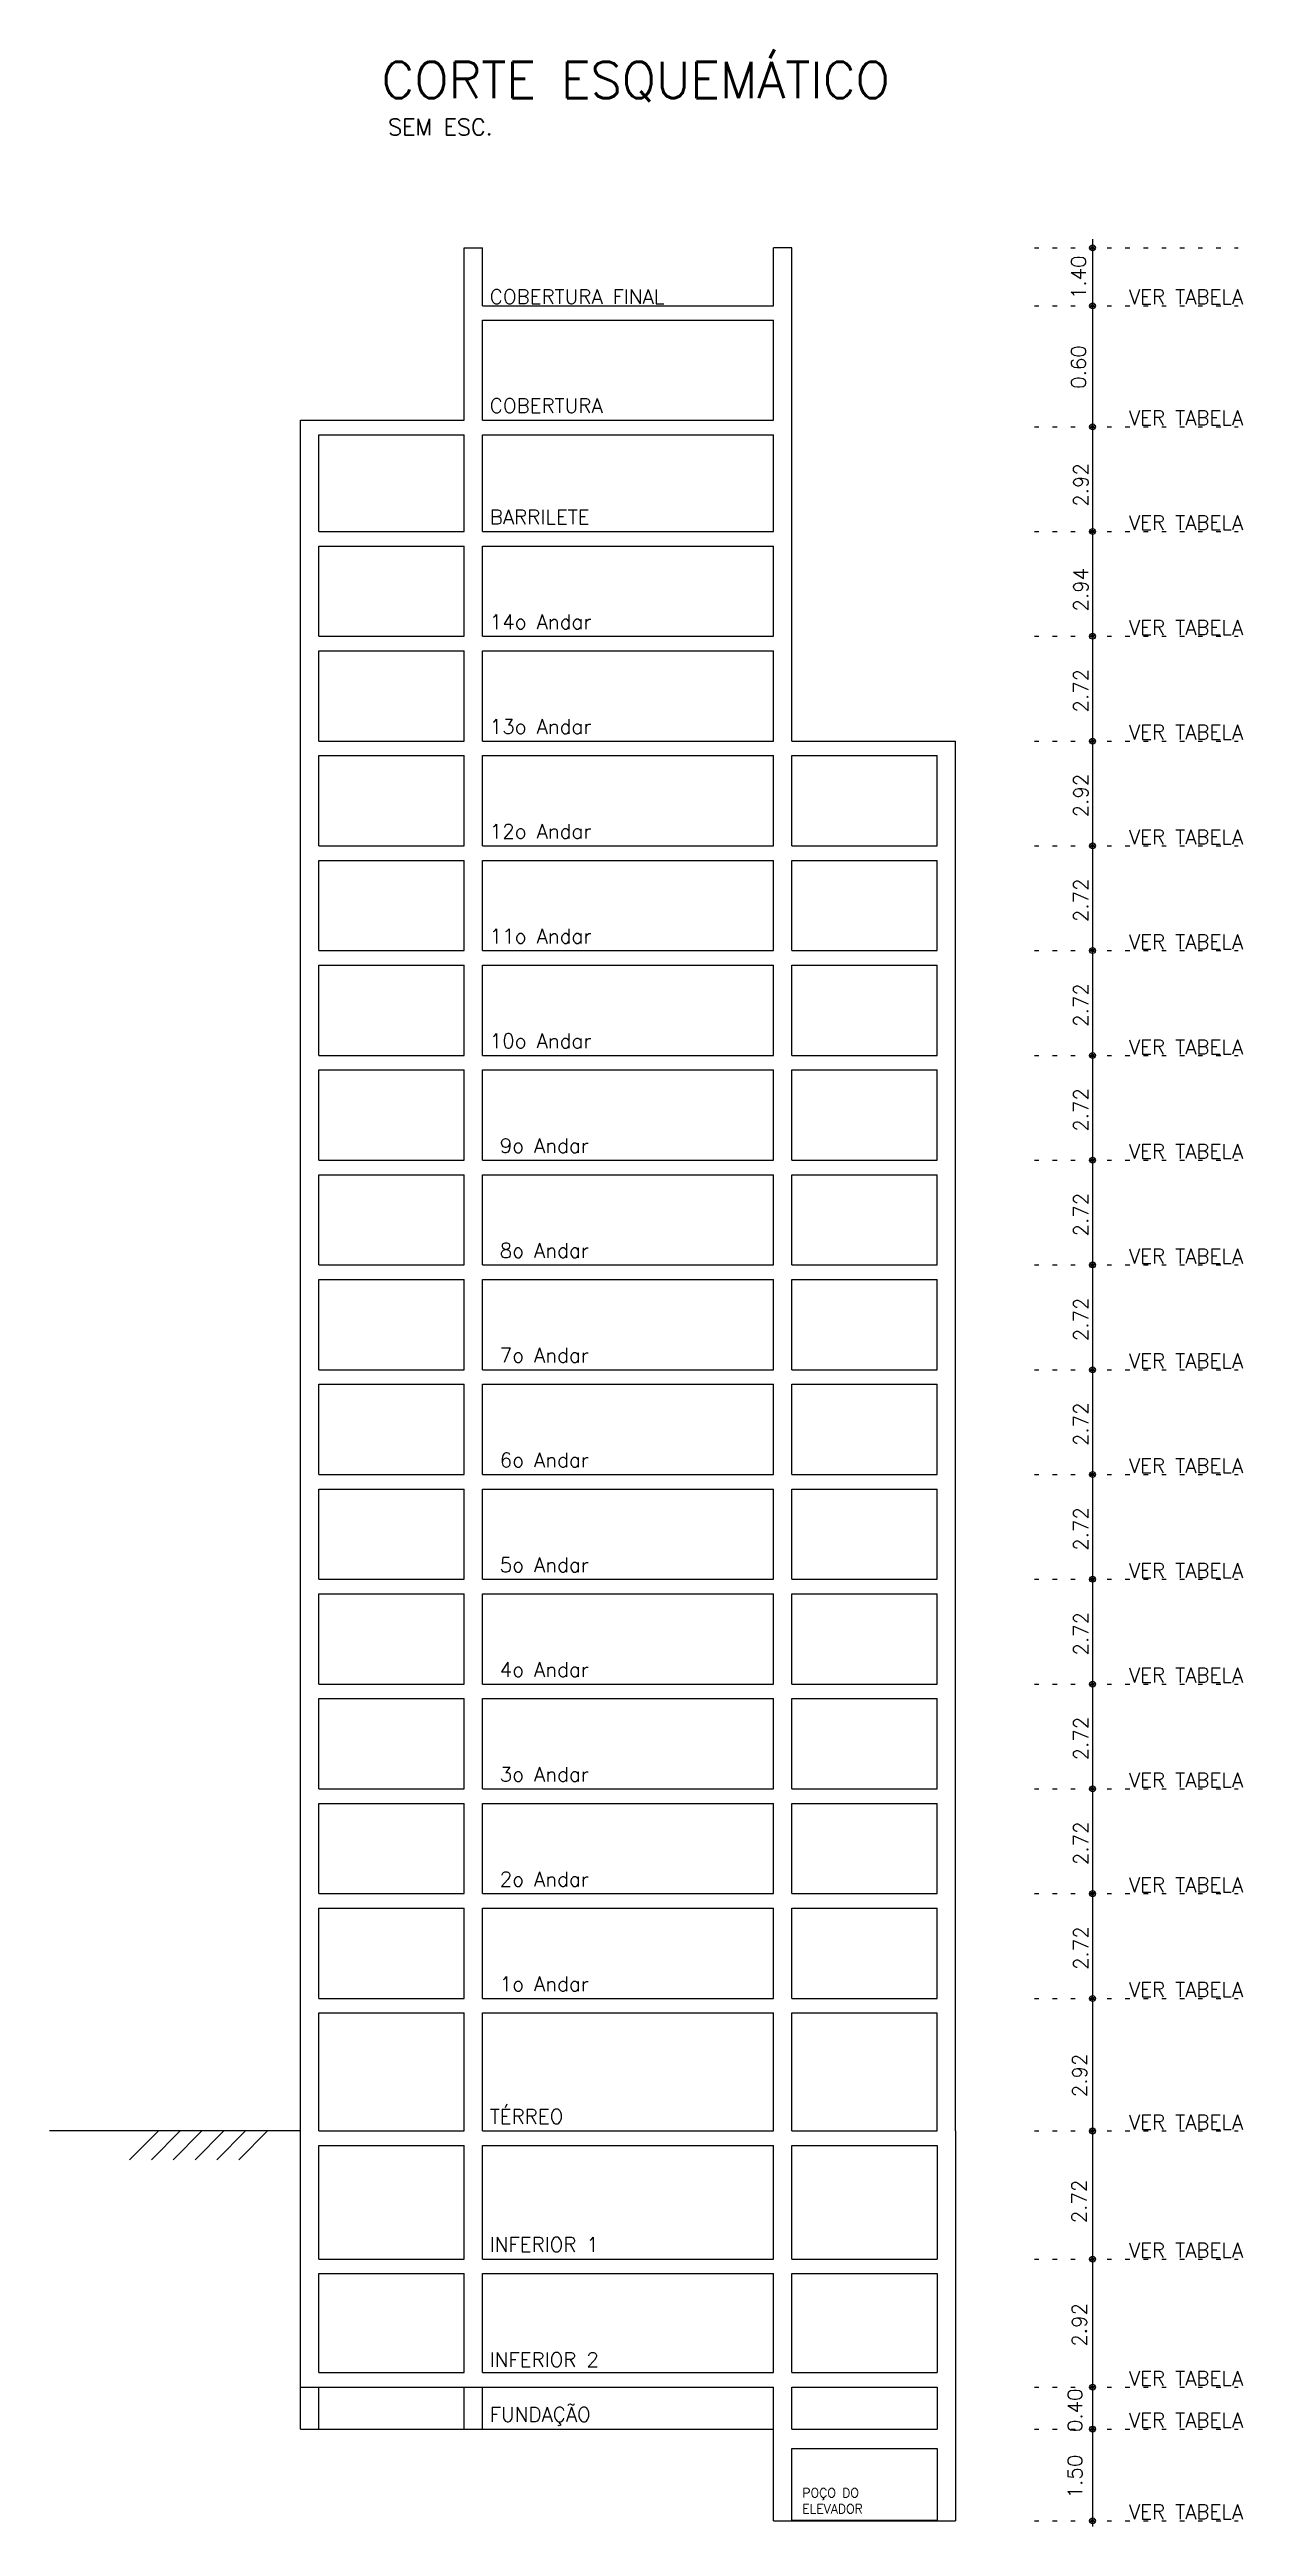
# Model space of a CAD drawing. Extents: x -15987 to 10953, y -16747 to -1189.
# Drawn here: x -8966 to -8310, y -4615 to -3253 of the extents above; entities that cross this region are included whole.
import ezdxf

# ---------------------------------------------------------------- set-up
doc = ezdxf.new("R2010")
doc.units = 0
doc.header["$LTSCALE"] = 25
doc.linetypes.add('ESTILO_TQS_0002', pattern=[0.4, 0.1, -0.3])
for name, color, linetype in [('228', 7, 'Continuous'), ('PENA_3', 3, 'Continuous'), ('SEC-LIN', 1, 'ESTILO_TQS_0002'), ('T1', 2, 'Continuous'), ('T3', 4, 'Continuous'), ('VIGA', 3, 'Continuous')]:
    doc.layers.add(name, color=color, linetype=linetype)
doc.styles.get("Standard").update_dxf_attribs({"font": 'romans.shx'})
doc.styles.add('Texto1', font='romans.shx', dxfattribs={"height": 9})
doc.styles.add('Texto3', font='romans.shx', dxfattribs={"height": 20})

msp = doc.modelspace()

# ---------------------------------------------------------------- texts
at = {"layer": '228'}
for s, p in [('1.40', (-8396.39, -3390.51)), ('0.60', (-8396.39, -3439.81)), ('2.92', (-8395.09, -3504.64)), ('2.94', (-8395.09, -3562.24)), ('2.72', (-8395.09, -3617.77)), ('2.92', (-8395.09, -3675.37)), ('2.72', (-8395.09, -3732.97)), ('2.72', (-8395.09, -3790.57)), ('2.72', (-8395.09, -3848.17)), ('2.72', (-8395.09, -3905.77)), ('2.72', (-8395.09, -3963.37)), ('2.72', (-8395.09, -4020.97)), ('2.72', (-8395.09, -4078.57)), ('2.72', (-8395.09, -4136.17)), ('2.72', (-8395.09, -4193.77)), ('2.72', (-8395.09, -4251.37)), ('2.72', (-8395.09, -4308.97)), ('2.92', (-8395.81, -4378.95)), ('2.72', (-8396.06, -4448.25)), ('2.92', (-8395.92, -4516.06)), ('0.40', (-8398.33, -4563.07)), ('1.50', (-8398.33, -4599.44))]:
    msp.add_text(s, height=8, rotation=90, dxfattribs=at).set_placement(p)
at = {"layer": 'PENA_3'}
for s, p in [('POÇO DO', (-8552.24, -4598.93)), ('ELEVADOR', (-8552.24, -4607.74))]:
    msp.add_text(s, height=5.007, dxfattribs=at).set_placement(p)
at = {"layer": 'T1', "style": 'Texto1'}
msp.add_text('SEM ESC.', height=9, dxfattribs=at).set_placement((-8779.95, -3300.37))
at = {"layer": 'T3', "style": 'Texto3'}
msp.add_text('CORTE ESQUEMÁTICO', height=20, dxfattribs=at).set_placement((-8783.54, -3279.96))
at = {"layer": 'VIGA'}
for s, p in [('COBERTURA FINAL      ', (-8724.08, -3393.14)), ('VER TABELA', (-8372.69, -3393.27)), ('COBERTURA', (-8724.08, -3453.04)), ('VER TABELA', (-8372.69, -3459.77)), ('BARRILETE', (-8724.08, -3514.24)), ('VER TABELA', (-8372.69, -3517.37)), ('14o Andar ', (-8724.08, -3571.84)), ('VER TABELA', (-8372.69, -3574.97)), ('13o Andar ', (-8724.08, -3629.44)), ('VER TABELA', (-8372.69, -3632.57)), ('12o Andar ', (-8724.08, -3687.04)), ('VER TABELA', (-8372.69, -3690.17)), ('11o Andar ', (-8724.08, -3744.64)), ('VER TABELA', (-8372.69, -3747.77)), ('10o Andar ', (-8724.08, -3802.24)), ('VER TABELA', (-8372.69, -3805.6)), (' 9o Andar ', (-8724.08, -3859.84)), ('VER TABELA', (-8372.69, -3862.97)), (' 8o Andar ', (-8724.08, -3917.44)), ('VER TABELA', (-8372.69, -3920.57)), (' 7o Andar ', (-8724.08, -3975.04)), ('VER TABELA', (-8372.69, -3978.17)), (' 6o Andar ', (-8724.08, -4032.64)), ('VER TABELA', (-8372.69, -4035.77)), (' 5o Andar ', (-8724.08, -4090.24)), ('VER TABELA', (-8372.69, -4093.37)), (' 4o Andar ', (-8724.08, -4147.84)), ('VER TABELA', (-8372.69, -4150.97)), (' 3o Andar ', (-8724.08, -4205.44)), ('VER TABELA', (-8372.69, -4208.57)), (' 2o Andar ', (-8724.08, -4263.04)), ('VER TABELA', (-8372.69, -4266.17)), (' 1o Andar ', (-8724.08, -4320.64)), ('VER TABELA', (-8372.69, -4323.77)), ('TÉRREO    ', (-8724.08, -4393.51)), ('VER TABELA', (-8372.69, -4396.64)), ('INFERIOR 1', (-8724.08, -4463.94)), ('VER TABELA', (-8372.69, -4467.08)), ('INFERIOR 2', (-8724.08, -4527.23)), ('VER TABELA', (-8372.69, -4537.48)), ('FUNDAÇÃO', (-8724.08, -4557.34)), ('VER TABELA', (-8372.69, -4560.48)), ('VER TABELA', (-8372.69, -4610.91))]:
    msp.add_text(s, height=8, dxfattribs=at).set_placement(p)

# ---------------------------------------------------------------- linework, layer by layer
at = {"layer": '228'}
for p, q in [((-8392.69, -3357.56), (-8392.69, -3416.94)), ((-8392.69, -3400.94), (-8392.69, -3468.64)), ((-8392.69, -3452.64), (-8392.69, -3526.24)), ((-8392.69, -3510.24), (-8392.69, -3583.84)), ((-8392.69, -3567.84), (-8392.69, -3641.44)), ((-8392.69, -3625.44), (-8392.69, -3699.04)), ((-8392.69, -3683.04), (-8392.69, -3756.64)), ((-8392.69, -3740.64), (-8392.69, -3814.24)), ((-8392.69, -3798.24), (-8392.69, -3871.84)), ((-8392.69, -3855.84), (-8392.69, -3929.44)), ((-8392.69, -3913.44), (-8392.69, -3987.04)), ((-8392.69, -3971.04), (-8392.69, -4044.64)), ((-8392.69, -4028.64), (-8392.69, -4102.24)), ((-8392.69, -4086.24), (-8392.69, -4159.84)), ((-8392.69, -4143.84), (-8392.69, -4217.44)), ((-8392.69, -4201.44), (-8392.69, -4275.04)), ((-8392.69, -4259.04), (-8392.69, -4332.64)), ((-8392.69, -4316.64), (-8392.69, -4614.91))]:
    msp.add_line(p, q, dxfattribs=at)
for centre, radius in [((-8392.69, -3362.24), 1.6), ((-8392.69, -3362.24), 1.6), ((-8392.69, -3362.24), 0.8), ((-8392.69, -3362.24), 0.8), ((-8392.69, -3394.14), 1.6), ((-8392.69, -3394.14), 1.6), ((-8392.69, -3394.14), 0.8), ((-8392.69, -3394.14), 0.8), ((-8392.69, -3460.64), 1.6), ((-8392.69, -3460.64), 1.6), ((-8392.69, -3460.64), 0.8), ((-8392.69, -3460.64), 0.8), ((-8392.69, -3518.24), 1.6), ((-8392.69, -3518.24), 1.6), ((-8392.69, -3518.24), 0.8), ((-8392.69, -3518.24), 0.8), ((-8392.69, -3575.84), 1.6), ((-8392.69, -3575.84), 1.6), ((-8392.69, -3575.84), 0.8), ((-8392.69, -3575.84), 0.8), ((-8392.69, -3633.44), 1.6), ((-8392.69, -3633.44), 1.6), ((-8392.69, -3633.44), 0.8), ((-8392.69, -3633.44), 0.8), ((-8392.69, -3691.04), 1.6), ((-8392.69, -3691.04), 1.6), ((-8392.69, -3691.04), 0.8), ((-8392.69, -3691.04), 0.8), ((-8392.69, -3748.64), 1.6), ((-8392.69, -3748.64), 1.6), ((-8392.69, -3748.64), 0.8), ((-8392.69, -3748.64), 0.8), ((-8392.69, -3806.24), 1.6), ((-8392.69, -3806.24), 1.6), ((-8392.69, -3806.24), 0.8), ((-8392.69, -3806.24), 0.8), ((-8392.69, -3863.84), 1.6), ((-8392.69, -3863.84), 1.6), ((-8392.69, -3863.84), 0.8), ((-8392.69, -3863.84), 0.8), ((-8392.69, -3921.44), 1.6), ((-8392.69, -3921.44), 1.6), ((-8392.69, -3921.44), 0.8), ((-8392.69, -3921.44), 0.8), ((-8392.69, -3979.04), 1.6), ((-8392.69, -3979.04), 1.6), ((-8392.69, -3979.04), 0.8), ((-8392.69, -3979.04), 0.8), ((-8392.69, -4036.64), 1.6), ((-8392.69, -4036.64), 1.6), ((-8392.69, -4036.64), 0.8), ((-8392.69, -4036.64), 0.8), ((-8392.69, -4094.24), 1.6), ((-8392.69, -4094.24), 1.6), ((-8392.69, -4094.24), 0.8), ((-8392.69, -4094.24), 0.8), ((-8392.69, -4151.84), 1.6), ((-8392.69, -4151.84), 1.6), ((-8392.69, -4151.84), 0.8), ((-8392.69, -4151.84), 0.8), ((-8392.69, -4209.44), 1.6), ((-8392.69, -4209.44), 1.6), ((-8392.69, -4209.44), 0.8), ((-8392.69, -4209.44), 0.8), ((-8392.69, -4267.04), 1.6), ((-8392.69, -4267.04), 1.6), ((-8392.69, -4267.04), 0.8), ((-8392.69, -4267.04), 0.8), ((-8392.69, -4324.64), 1.6), ((-8392.69, -4324.64), 1.6), ((-8392.69, -4324.64), 0.8), ((-8392.69, -4324.64), 0.8), ((-8392.69, -4397.51), 1.6), ((-8392.69, -4397.51), 1.6), ((-8392.69, -4397.51), 0.8), ((-8392.69, -4397.51), 0.8), ((-8392.69, -4467.94), 1.6), ((-8392.69, -4467.94), 1.6), ((-8392.69, -4467.94), 0.8), ((-8392.69, -4467.94), 0.8), ((-8392.69, -4538.34), 1.6), ((-8392.69, -4538.34), 1.6), ((-8392.69, -4538.34), 0.8), ((-8392.69, -4538.34), 0.8), ((-8392.69, -4561.34), 1.6), ((-8392.69, -4561.34), 1.6), ((-8392.69, -4561.34), 0.8), ((-8392.69, -4561.34), 0.8), ((-8392.69, -4611.78), 1.6), ((-8392.69, -4611.78), 1.6), ((-8392.69, -4611.78), 0.8), ((-8392.69, -4611.78), 0.8)]:
    msp.add_circle(centre, radius, dxfattribs=at)
at = {"layer": 'SEC-LIN'}
for p, q in [((-8424.69, -3362.24), (-8312.69, -3362.24)), ((-8424.69, -3394.14), (-8312.69, -3394.14)), ((-8424.69, -3460.64), (-8312.69, -3460.64)), ((-8424.69, -3518.24), (-8312.69, -3518.24)), ((-8424.69, -3575.84), (-8312.69, -3575.84)), ((-8424.69, -3633.44), (-8312.69, -3633.44)), ((-8424.69, -3691.04), (-8312.69, -3691.04)), ((-8424.69, -3748.64), (-8312.69, -3748.64)), ((-8424.69, -3806.24), (-8312.69, -3806.24)), ((-8424.69, -3863.84), (-8312.69, -3863.84)), ((-8424.69, -3921.44), (-8312.69, -3921.44)), ((-8424.69, -3979.04), (-8312.69, -3979.04)), ((-8424.69, -4036.64), (-8312.69, -4036.64)), ((-8424.69, -4094.24), (-8312.69, -4094.24)), ((-8424.69, -4151.84), (-8312.69, -4151.84)), ((-8424.69, -4209.44), (-8312.69, -4209.44)), ((-8424.69, -4267.04), (-8312.69, -4267.04)), ((-8424.69, -4324.64), (-8312.69, -4324.64)), ((-8424.69, -4397.51), (-8312.69, -4397.51)), ((-8424.69, -4467.94), (-8312.69, -4467.94)), ((-8424.69, -4538.34), (-8312.69, -4538.34)), ((-8424.69, -4561.34), (-8312.69, -4561.34)), ((-8424.69, -4611.78), (-8312.69, -4611.78))]:
    msp.add_line(p, q, dxfattribs=at)
at = {"layer": 'VIGA'}
for p, q in [((-8738.08, -3370.24), (-8738.08, -3362.24)), ((-8738.08, -3362.24), (-8728.08, -3362.24)), ((-8728.08, -3394.14), (-8728.08, -3362.24)), ((-8568.08, -3394.14), (-8568.08, -3362.24)), ((-8558.08, -3362.24), (-8568.08, -3362.24)), ((-8558.08, -3633.44), (-8558.08, -3362.24)), ((-8738.08, -3394.14), (-8738.08, -3370.24)), ((-8738.08, -3402.14), (-8738.08, -3394.14)), ((-8738.08, -3457.04), (-8738.08, -3402.14)), ((-8728.08, -3394.14), (-8568.08, -3394.14)), ((-8728.08, -3402.14), (-8568.08, -3402.14)), ((-8728.08, -3457.04), (-8728.08, -3402.14)), ((-8568.08, -3457.04), (-8568.08, -3402.14)), ((-8828.08, -3465.04), (-8828.08, -3457.04)), ((-8828.08, -3457.04), (-8738.08, -3457.04)), ((-8828.08, -3465.04), (-8828.08, -3457.04)), ((-8728.08, -3457.04), (-8568.08, -3457.04)), ((-8828.08, -3518.24), (-8828.08, -3465.04)), ((-8818.08, -3465.04), (-8738.08, -3465.04)), ((-8818.08, -3518.24), (-8818.08, -3465.04)), ((-8738.08, -3518.24), (-8738.08, -3465.04)), ((-8738.08, -3518.24), (-8738.08, -3465.04)), ((-8728.08, -3465.04), (-8568.08, -3465.04)), ((-8728.08, -3518.24), (-8728.08, -3465.04)), ((-8568.08, -3518.24), (-8568.08, -3465.04)), ((-8828.08, -3526.24), (-8828.08, -3518.24)), ((-8828.08, -3526.24), (-8828.08, -3518.24)), ((-8828.08, -3575.84), (-8828.08, -3526.24)), ((-8818.08, -3518.24), (-8738.08, -3518.24)), ((-8818.08, -3518.24), (-8738.08, -3518.24)), ((-8818.08, -3518.24), (-8738.08, -3518.24)), ((-8818.08, -3526.24), (-8738.08, -3526.24)), ((-8818.08, -3575.84), (-8818.08, -3526.24)), ((-8738.08, -3575.84), (-8738.08, -3526.24)), ((-8738.08, -3575.84), (-8738.08, -3526.24)), ((-8728.08, -3518.24), (-8568.08, -3518.24)), ((-8728.08, -3518.24), (-8568.08, -3518.24)), ((-8728.08, -3518.24), (-8568.08, -3518.24)), ((-8728.08, -3526.24), (-8568.08, -3526.24)), ((-8728.08, -3575.84), (-8728.08, -3526.24)), ((-8568.08, -3575.84), (-8568.08, -3526.24)), ((-8828.08, -3583.84), (-8828.08, -3575.84)), ((-8818.08, -3575.84), (-8738.08, -3575.84)), ((-8728.08, -3575.84), (-8568.08, -3575.84)), ((-8828.08, -3633.44), (-8828.08, -3583.84)), ((-8818.08, -3583.84), (-8738.08, -3583.84)), ((-8818.08, -3633.44), (-8818.08, -3583.84)), ((-8738.08, -3633.44), (-8738.08, -3583.84)), ((-8738.08, -3633.44), (-8738.08, -3583.84)), ((-8728.08, -3583.84), (-8568.08, -3583.84)), ((-8728.08, -3633.44), (-8728.08, -3583.84)), ((-8568.08, -3633.44), (-8568.08, -3583.84)), ((-8828.08, -3641.44), (-8828.08, -3633.44)), ((-8818.08, -3633.44), (-8738.08, -3633.44)), ((-8728.08, -3633.44), (-8568.08, -3633.44)), ((-8558.08, -3633.44), (-8468.08, -3633.44)), ((-8468.08, -3641.44), (-8468.08, -3633.44)), ((-8828.08, -3691.04), (-8828.08, -3641.44)), ((-8818.08, -3641.44), (-8738.08, -3641.44)), ((-8818.08, -3691.04), (-8818.08, -3641.44)), ((-8738.08, -3691.04), (-8738.08, -3641.44)), ((-8738.08, -3691.04), (-8738.08, -3641.44)), ((-8728.08, -3641.44), (-8568.08, -3641.44)), ((-8728.08, -3691.04), (-8728.08, -3641.44)), ((-8568.08, -3691.04), (-8568.08, -3641.44)), ((-8558.08, -3641.44), (-8478.08, -3641.44)), ((-8558.08, -3691.04), (-8558.08, -3641.44)), ((-8558.08, -3691.04), (-8558.08, -3641.44)), ((-8478.08, -3691.04), (-8478.08, -3641.44)), ((-8468.08, -3691.04), (-8468.08, -3641.44)), ((-8828.08, -3699.04), (-8828.08, -3691.04)), ((-8828.08, -3748.64), (-8828.08, -3699.04)), ((-8818.08, -3691.04), (-8738.08, -3691.04)), ((-8818.08, -3699.04), (-8738.08, -3699.04)), ((-8818.08, -3748.64), (-8818.08, -3699.04)), ((-8738.08, -3748.64), (-8738.08, -3699.04)), ((-8738.08, -3748.64), (-8738.08, -3699.04)), ((-8728.08, -3691.04), (-8568.08, -3691.04)), ((-8728.08, -3699.04), (-8568.08, -3699.04)), ((-8728.08, -3748.64), (-8728.08, -3699.04)), ((-8568.08, -3748.64), (-8568.08, -3699.04)), ((-8558.08, -3691.04), (-8478.08, -3691.04)), ((-8558.08, -3699.04), (-8478.08, -3699.04)), ((-8558.08, -3748.64), (-8558.08, -3699.04)), ((-8558.08, -3748.64), (-8558.08, -3699.04)), ((-8478.08, -3748.64), (-8478.08, -3699.04)), ((-8468.08, -3699.04), (-8468.08, -3691.04)), ((-8468.08, -3748.64), (-8468.08, -3699.04)), ((-8828.08, -3756.64), (-8828.08, -3748.64)), ((-8828.08, -3806.24), (-8828.08, -3756.64)), ((-8818.08, -3748.64), (-8738.08, -3748.64)), ((-8818.08, -3756.64), (-8738.08, -3756.64)), ((-8818.08, -3806.24), (-8818.08, -3756.64)), ((-8738.08, -3806.24), (-8738.08, -3756.64)), ((-8738.08, -3806.24), (-8738.08, -3756.64)), ((-8728.08, -3748.64), (-8568.08, -3748.64)), ((-8728.08, -3756.64), (-8568.08, -3756.64)), ((-8728.08, -3806.24), (-8728.08, -3756.64)), ((-8568.08, -3806.24), (-8568.08, -3756.64)), ((-8558.08, -3748.64), (-8478.08, -3748.64)), ((-8558.08, -3756.64), (-8478.08, -3756.64)), ((-8558.08, -3806.24), (-8558.08, -3756.64)), ((-8558.08, -3806.24), (-8558.08, -3756.64)), ((-8478.08, -3806.24), (-8478.08, -3756.64)), ((-8468.08, -3756.64), (-8468.08, -3748.64)), ((-8468.08, -3806.24), (-8468.08, -3756.64)), ((-8828.08, -3814.24), (-8828.08, -3806.24)), ((-8818.08, -3806.24), (-8738.08, -3806.24)), ((-8728.08, -3806.24), (-8568.08, -3806.24)), ((-8558.08, -3806.24), (-8478.08, -3806.24)), ((-8468.08, -3814.24), (-8468.08, -3806.24)), ((-8828.08, -3863.84), (-8828.08, -3814.24)), ((-8818.08, -3814.24), (-8738.08, -3814.24)), ((-8818.08, -3863.84), (-8818.08, -3814.24)), ((-8738.08, -3863.84), (-8738.08, -3814.24)), ((-8738.08, -3863.84), (-8738.08, -3814.24)), ((-8728.08, -3814.24), (-8568.08, -3814.24)), ((-8728.08, -3863.84), (-8728.08, -3814.24)), ((-8568.08, -3863.84), (-8568.08, -3814.24)), ((-8558.08, -3814.24), (-8478.08, -3814.24)), ((-8558.08, -3863.84), (-8558.08, -3814.24)), ((-8558.08, -3863.84), (-8558.08, -3814.24)), ((-8478.08, -3863.84), (-8478.08, -3814.24)), ((-8468.08, -3863.84), (-8468.08, -3814.24)), ((-8828.08, -3871.84), (-8828.08, -3863.84)), ((-8818.08, -3863.84), (-8738.08, -3863.84)), ((-8728.08, -3863.84), (-8568.08, -3863.84)), ((-8558.08, -3863.84), (-8478.08, -3863.84)), ((-8468.08, -3871.84), (-8468.08, -3863.84)), ((-8828.08, -3921.44), (-8828.08, -3871.84)), ((-8818.08, -3871.84), (-8738.08, -3871.84)), ((-8818.08, -3921.44), (-8818.08, -3871.84)), ((-8738.08, -3921.44), (-8738.08, -3871.84)), ((-8738.08, -3921.44), (-8738.08, -3871.84)), ((-8728.08, -3871.84), (-8568.08, -3871.84)), ((-8728.08, -3921.44), (-8728.08, -3871.84)), ((-8568.08, -3921.44), (-8568.08, -3871.84)), ((-8558.08, -3871.84), (-8478.08, -3871.84)), ((-8558.08, -3921.44), (-8558.08, -3871.84)), ((-8558.08, -3921.44), (-8558.08, -3871.84)), ((-8478.08, -3921.44), (-8478.08, -3871.84)), ((-8468.08, -3921.44), (-8468.08, -3871.84)), ((-8828.08, -3929.44), (-8828.08, -3921.44)), ((-8818.08, -3921.44), (-8738.08, -3921.44)), ((-8728.08, -3921.44), (-8568.08, -3921.44)), ((-8558.08, -3921.44), (-8478.08, -3921.44)), ((-8468.08, -3929.44), (-8468.08, -3921.44)), ((-8828.08, -3979.04), (-8828.08, -3929.44)), ((-8818.08, -3929.44), (-8738.08, -3929.44)), ((-8818.08, -3979.04), (-8818.08, -3929.44)), ((-8738.08, -3979.04), (-8738.08, -3929.44)), ((-8738.08, -3979.04), (-8738.08, -3929.44)), ((-8728.08, -3929.44), (-8568.08, -3929.44)), ((-8728.08, -3979.04), (-8728.08, -3929.44)), ((-8568.08, -3979.04), (-8568.08, -3929.44)), ((-8558.08, -3929.44), (-8478.08, -3929.44)), ((-8558.08, -3979.04), (-8558.08, -3929.44)), ((-8558.08, -3979.04), (-8558.08, -3929.44)), ((-8478.08, -3979.04), (-8478.08, -3929.44)), ((-8468.08, -3979.04), (-8468.08, -3929.44)), ((-8828.08, -3987.04), (-8828.08, -3979.04)), ((-8828.08, -4036.64), (-8828.08, -3987.04)), ((-8818.08, -3979.04), (-8738.08, -3979.04)), ((-8818.08, -3987.04), (-8738.08, -3987.04)), ((-8818.08, -4036.64), (-8818.08, -3987.04)), ((-8738.08, -4036.64), (-8738.08, -3987.04)), ((-8738.08, -4036.64), (-8738.08, -3987.04)), ((-8728.08, -3979.04), (-8568.08, -3979.04)), ((-8728.08, -3987.04), (-8568.08, -3987.04)), ((-8728.08, -4036.64), (-8728.08, -3987.04)), ((-8568.08, -4036.64), (-8568.08, -3987.04)), ((-8558.08, -3979.04), (-8478.08, -3979.04)), ((-8558.08, -3987.04), (-8478.08, -3987.04)), ((-8558.08, -4036.64), (-8558.08, -3987.04)), ((-8558.08, -4036.64), (-8558.08, -3987.04)), ((-8478.08, -4036.64), (-8478.08, -3987.04)), ((-8468.08, -3987.04), (-8468.08, -3979.04)), ((-8468.08, -4036.64), (-8468.08, -3987.04)), ((-8828.08, -4044.64), (-8828.08, -4036.64)), ((-8818.08, -4036.64), (-8738.08, -4036.64)), ((-8728.08, -4036.64), (-8568.08, -4036.64)), ((-8558.08, -4036.64), (-8478.08, -4036.64)), ((-8468.08, -4044.64), (-8468.08, -4036.64)), ((-8828.08, -4094.24), (-8828.08, -4044.64)), ((-8818.08, -4044.64), (-8738.08, -4044.64)), ((-8818.08, -4094.24), (-8818.08, -4044.64)), ((-8738.08, -4094.24), (-8738.08, -4044.64)), ((-8738.08, -4094.24), (-8738.08, -4044.64)), ((-8728.08, -4044.64), (-8568.08, -4044.64)), ((-8728.08, -4094.24), (-8728.08, -4044.64)), ((-8568.08, -4094.24), (-8568.08, -4044.64)), ((-8558.08, -4044.64), (-8478.08, -4044.64)), ((-8558.08, -4094.24), (-8558.08, -4044.64)), ((-8558.08, -4094.24), (-8558.08, -4044.64)), ((-8478.08, -4094.24), (-8478.08, -4044.64)), ((-8468.08, -4094.24), (-8468.08, -4044.64)), ((-8828.08, -4102.24), (-8828.08, -4094.24)), ((-8818.08, -4094.24), (-8738.08, -4094.24)), ((-8728.08, -4094.24), (-8568.08, -4094.24)), ((-8558.08, -4094.24), (-8478.08, -4094.24)), ((-8468.08, -4102.24), (-8468.08, -4094.24)), ((-8828.08, -4151.84), (-8828.08, -4102.24)), ((-8818.08, -4102.24), (-8738.08, -4102.24)), ((-8818.08, -4151.84), (-8818.08, -4102.24)), ((-8738.08, -4151.84), (-8738.08, -4102.24)), ((-8738.08, -4151.84), (-8738.08, -4102.24)), ((-8728.08, -4102.24), (-8568.08, -4102.24)), ((-8728.08, -4151.84), (-8728.08, -4102.24)), ((-8568.08, -4151.84), (-8568.08, -4102.24)), ((-8558.08, -4102.24), (-8478.08, -4102.24)), ((-8558.08, -4151.84), (-8558.08, -4102.24)), ((-8558.08, -4151.84), (-8558.08, -4102.24)), ((-8478.08, -4151.84), (-8478.08, -4102.24)), ((-8468.08, -4151.84), (-8468.08, -4102.24)), ((-8828.08, -4159.84), (-8828.08, -4151.84)), ((-8818.08, -4151.84), (-8738.08, -4151.84)), ((-8728.08, -4151.84), (-8568.08, -4151.84)), ((-8558.08, -4151.84), (-8478.08, -4151.84)), ((-8468.08, -4159.84), (-8468.08, -4151.84)), ((-8828.08, -4561.34), (-8828.08, -4159.84)), ((-8818.08, -4159.84), (-8738.08, -4159.84)), ((-8818.08, -4209.44), (-8818.08, -4159.84)), ((-8738.08, -4209.44), (-8738.08, -4159.84)), ((-8738.08, -4209.44), (-8738.08, -4159.84)), ((-8728.08, -4159.84), (-8568.08, -4159.84)), ((-8728.08, -4209.44), (-8728.08, -4159.84)), ((-8568.08, -4209.44), (-8568.08, -4159.84)), ((-8558.08, -4159.84), (-8478.08, -4159.84)), ((-8558.08, -4209.44), (-8558.08, -4159.84)), ((-8558.08, -4209.44), (-8558.08, -4159.84)), ((-8478.08, -4209.44), (-8478.08, -4159.84)), ((-8468.08, -4209.44), (-8468.08, -4159.84)), ((-8818.08, -4209.44), (-8738.08, -4209.44)), ((-8818.08, -4217.44), (-8738.08, -4217.44)), ((-8818.08, -4267.04), (-8818.08, -4217.44)), ((-8738.08, -4267.04), (-8738.08, -4217.44)), ((-8738.08, -4267.04), (-8738.08, -4217.44)), ((-8728.08, -4209.44), (-8568.08, -4209.44)), ((-8728.08, -4217.44), (-8568.08, -4217.44)), ((-8728.08, -4267.04), (-8728.08, -4217.44)), ((-8568.08, -4267.04), (-8568.08, -4217.44)), ((-8558.08, -4209.44), (-8478.08, -4209.44)), ((-8558.08, -4217.44), (-8478.08, -4217.44)), ((-8558.08, -4267.04), (-8558.08, -4217.44)), ((-8558.08, -4267.04), (-8558.08, -4217.44)), ((-8478.08, -4267.04), (-8478.08, -4217.44)), ((-8468.08, -4217.44), (-8468.08, -4209.44)), ((-8468.08, -4267.04), (-8468.08, -4217.44)), ((-8818.08, -4267.04), (-8738.08, -4267.04)), ((-8818.08, -4275.04), (-8738.08, -4275.04)), ((-8818.08, -4324.64), (-8818.08, -4275.04)), ((-8738.08, -4324.64), (-8738.08, -4275.04)), ((-8738.08, -4324.64), (-8738.08, -4275.04)), ((-8728.08, -4267.04), (-8568.08, -4267.04)), ((-8728.08, -4275.04), (-8568.08, -4275.04)), ((-8728.08, -4324.64), (-8728.08, -4275.04)), ((-8568.08, -4324.64), (-8568.08, -4275.04)), ((-8558.08, -4267.04), (-8478.08, -4267.04)), ((-8558.08, -4275.04), (-8478.08, -4275.04)), ((-8558.08, -4324.64), (-8558.08, -4275.04)), ((-8558.08, -4324.64), (-8558.08, -4275.04)), ((-8478.08, -4324.64), (-8478.08, -4275.04)), ((-8468.08, -4275.04), (-8468.08, -4267.04)), ((-8468.08, -4324.64), (-8468.08, -4275.04)), ((-8818.08, -4324.64), (-8738.08, -4324.64)), ((-8728.08, -4324.64), (-8568.08, -4324.64)), ((-8558.08, -4324.64), (-8478.08, -4324.64)), ((-8468.08, -4332.64), (-8468.08, -4324.64)), ((-8818.08, -4332.64), (-8738.08, -4332.64)), ((-8818.08, -4397.51), (-8818.08, -4332.64)), ((-8738.08, -4397.51), (-8738.08, -4332.64)), ((-8738.08, -4397.51), (-8738.08, -4332.64)), ((-8728.08, -4332.64), (-8568.08, -4332.64)), ((-8728.08, -4397.51), (-8728.08, -4332.64)), ((-8568.08, -4397.51), (-8568.08, -4332.64)), ((-8558.08, -4332.64), (-8478.08, -4332.64)), ((-8558.08, -4397.51), (-8558.08, -4332.64)), ((-8558.08, -4397.51), (-8558.08, -4332.64)), ((-8478.08, -4397.51), (-8478.08, -4332.64)), ((-8468.08, -4397.51), (-8468.08, -4332.64)), ((-8966.08, -4397.28), (-8838.08, -4397.28)), ((-8906.08, -4397.28), (-8922.08, -4413.28)), ((-8894.08, -4397.28), (-8910.08, -4413.28)), ((-8882.08, -4397.28), (-8898.08, -4413.28)), ((-8870.08, -4397.28), (-8886.08, -4413.28)), ((-8858.08, -4397.28), (-8874.08, -4413.28)), ((-8846.08, -4397.28), (-8862.08, -4413.28)), ((-8838.08, -4397.28), (-8828.08, -4397.28)), ((-8818.08, -4397.51), (-8738.08, -4397.51)), ((-8728.08, -4397.51), (-8568.08, -4397.51)), ((-8558.08, -4397.51), (-8478.08, -4397.51)), ((-8468.08, -4397.51), (-8468.08, -4611.78)), ((-8818.08, -4405.51), (-8738.08, -4405.51)), ((-8818.08, -4467.94), (-8818.08, -4405.51)), ((-8738.08, -4467.94), (-8738.08, -4405.51)), ((-8738.08, -4467.94), (-8738.08, -4405.51)), ((-8728.08, -4405.51), (-8568.08, -4405.51)), ((-8728.08, -4467.94), (-8728.08, -4405.51)), ((-8568.08, -4467.94), (-8568.08, -4405.51)), ((-8558.08, -4405.51), (-8478.08, -4405.51)), ((-8558.08, -4467.94), (-8558.08, -4405.51)), ((-8478.08, -4405.51), (-8478.08, -4467.94)), ((-8818.08, -4467.94), (-8738.08, -4467.94)), ((-8818.08, -4467.94), (-8738.08, -4467.94)), ((-8818.08, -4475.94), (-8738.08, -4475.94)), ((-8818.08, -4530.34), (-8818.08, -4475.94)), ((-8738.08, -4530.34), (-8738.08, -4475.94)), ((-8738.08, -4530.34), (-8738.08, -4475.94)), ((-8728.08, -4467.94), (-8568.08, -4467.94)), ((-8728.08, -4467.94), (-8568.08, -4467.94)), ((-8728.08, -4475.94), (-8568.08, -4475.94)), ((-8728.08, -4530.34), (-8728.08, -4475.94)), ((-8568.08, -4530.34), (-8568.08, -4475.94)), ((-8558.08, -4467.94), (-8478.08, -4467.94)), ((-8558.08, -4475.94), (-8478.08, -4475.94)), ((-8558.08, -4530.34), (-8558.08, -4475.94)), ((-8478.08, -4475.94), (-8478.08, -4530.34)), ((-8818.08, -4530.34), (-8738.08, -4530.34)), ((-8728.08, -4530.34), (-8568.08, -4530.34)), ((-8558.08, -4530.34), (-8478.08, -4530.34)), ((-8828.08, -4538.34), (-8568.08, -4538.34)), ((-8818.08, -4561.34), (-8818.08, -4538.34)), ((-8738.08, -4561.34), (-8738.08, -4538.34)), ((-8728.08, -4561.34), (-8728.08, -4538.34)), ((-8568.08, -4611.78), (-8568.08, -4538.34)), ((-8558.08, -4561.34), (-8558.08, -4538.34)), ((-8558.08, -4538.34), (-8478.08, -4538.34)), ((-8478.08, -4538.34), (-8478.08, -4561.34)), ((-8828.08, -4561.34), (-8568.08, -4561.34)), ((-8558.08, -4561.34), (-8478.08, -4561.34)), ((-8558.08, -4611.78), (-8558.08, -4571.96)), ((-8478.08, -4571.96), (-8478.08, -4611.78)), ((-8568.08, -4611.78), (-8468.08, -4611.78))]:
    msp.add_line(p, q, dxfattribs=at)
msp.add_lwpolyline([(-8558.08, -4571.96), (-8478.08, -4571.96), (-8478.08, -4611.71), (-8558.08, -4611.71)], close=True, dxfattribs=at)

msp.set_redraw_order([(e.dxf.handle, doc.entitydb.next_handle()) for e in msp.query("TEXT MTEXT ATTDEF DIMENSION ARC_DIMENSION")])  # texts and dimensions are drawn at this point

doc.saveas('drawing.dxf')
